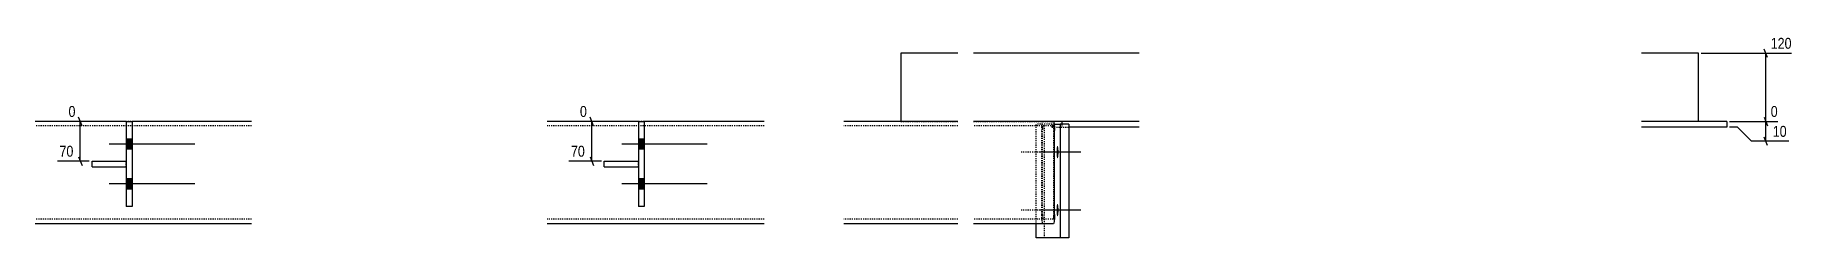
# Model space of a CAD drawing. Header units: millimetres. Extents: x 5285 to 65274, y 8 to 1303.
# Drawn here: x 33686 to 36774, y 12 to 369 of the extents above; entities that cross this region are included whole.
import ezdxf

# ---------------------------------------------------------------- set-up
doc = ezdxf.new("R2010")
doc.units = ezdxf.units.MM
doc.linetypes.add('DXK_LINE_DOT2', pattern=[3.9198, 1.9599, -1.9599])
doc.layers.add('MÅLSÆTNING', color=7, linetype='Continuous')
doc.layers.add('STÅL', color=7, linetype='Continuous')
doc.styles.add('Arial Narrow', font='ARIALN.TTF', dxfattribs={"height": 0.2})

msp = doc.modelspace()

# ---------------------------------------------------------------- hatches: boundary and pattern name
at = {"layer": 'STÅL', "linetype": 'Continuous'}
for points in [[(33856.5, 168), (33856.5, 186), (33846.5, 186), (33846.5, 168)], [(34755.5, 168), (34755.5, 186), (34745.5, 186), (34745.5, 168)], [(35483.2, 163), (35483.2, 160.7), (35483.1, 158.5), (35482.9, 156.5), (35482.6, 154.8), (35482.3, 153.5), (35482, 152.5), (35481.6, 152.1), (35481.3, 152.1), (35480.9, 152.5), (35480.5, 153.5), (35480.2, 154.8), (35480, 156.5), (35479.8, 158.5), (35479.7, 160.7), (35479.7, 163), (35479.7, 165.3), (35479.8, 167.5), (35480, 169.5), (35480.2, 171.2), (35480.5, 172.5), (35480.9, 173.5), (35481.3, 173.9), (35481.6, 173.9), (35482, 173.5), (35482.3, 172.5), (35482.6, 171.2), (35482.9, 169.5), (35483.1, 167.5), (35483.2, 165.3)], [(33856.5, 98), (33856.5, 116), (33846.5, 116), (33846.5, 98)], [(34755.5, 98), (34755.5, 116), (34745.5, 116), (34745.5, 98)], [(35483.2, 61), (35483.2, 58.7), (35483.1, 56.5), (35482.9, 54.5), (35482.6, 52.8), (35482.3, 51.5), (35482, 50.5), (35481.6, 50.1), (35481.3, 50.1), (35480.9, 50.5), (35480.5, 51.5), (35480.2, 52.8), (35480, 54.5), (35479.8, 56.5), (35479.7, 58.7), (35479.7, 61), (35479.7, 63.3), (35479.8, 65.5), (35480, 67.5), (35480.2, 69.2), (35480.5, 70.5), (35480.9, 71.5), (35481.3, 71.9), (35481.6, 71.9), (35482, 71.5), (35482.3, 70.5), (35482.6, 69.2), (35482.9, 67.5), (35483.1, 65.5), (35483.2, 63.3)]]:
    msp.add_hatch(color=96, dxfattribs=at).paths.add_polyline_path(points)

# ---------------------------------------------------------------- linework, layer by layer
at = {"layer": 'MÅLSÆTNING', "color": 7, "linetype": 'Continuous'}
for p, q in [((36728.1, 329.5), (36722.1, 344.5)), ((36611.5, 337), (36770.1, 337)), ((33783, 217), (33745, 217)), ((33768.7, 209.5), (33762.7, 224.5)), ((33765.7, 147), (33765.7, 217)), ((34682.1, 217), (34642.9, 217)), ((34666.6, 209.5), (34660.6, 224.5)), ((34663.6, 147), (34663.6, 217)), ((36661.5, 217), (36745.8, 217)), ((36722.1, 224.5), (36728.1, 209.5)), ((36725.1, 182), (36725.1, 217)), ((36675.1, 207), (36661.5, 207)), ((36700.1, 182), (36675.1, 207)), ((36728.1, 174.5), (36722.1, 189.5)), ((33762.7, 154.5), (33768.7, 139.5)), ((34660.6, 154.5), (34666.6, 139.5)), ((36765.2, 182), (36700.1, 182)), ((33781.5, 147), (33725.6, 147)), ((34680.5, 147), (34623.5, 147))]:
    msp.add_line(p, q, dxfattribs=at)
at = {"layer": 'STÅL', "color": 2, "linetype": 'Continuous'}
for p, q in [((35306.5, 337), (35206.5, 337)), ((35206.5, 337), (35206.5, 217)), ((35624.5, 337), (35333.8, 337)), ((36606.5, 337), (36506.5, 337)), ((36606.5, 217), (36606.5, 337)), ((33846.5, 217), (33686.5, 217)), ((33846.5, 217), (33846.5, 67)), ((33846.5, 217), (33856.5, 217)), ((33856.5, 217), (33856.5, 67)), ((34066.5, 217), (33856.5, 217)), ((34745.5, 217), (34585.5, 217)), ((34745.5, 217), (34745.5, 67)), ((34745.5, 217), (34755.5, 217)), ((34755.5, 217), (34755.5, 67)), ((34966.5, 217), (34755.5, 217)), ((35306.5, 217), (35106.5, 217)), ((35474.1, 217), (35333.8, 217)), ((35480.7, 217), (35474.1, 217)), ((35474.1, 217), (35474.8, 215.8)), ((35624.5, 217), (35480.7, 217)), ((35488.7, 217), (35488.7, 212)), ((36656.5, 217), (36506.5, 217)), ((36656.5, 217), (36656.5, 207)), ((35474.8, 215.8), (35475.5, 212.3)), ((35475.5, 212.3), (35475.9, 207.1)), ((35475.5, 212), (35486.3, 212)), ((35475.9, 207.1), (35476, 201)), ((35476, 53), (35476, 201)), ((35501.2, 212), (35486.3, 212)), ((35486.3, 212), (35486.3, 12)), ((35501.2, 212), (35501.2, 12)), ((35624.5, 207), (35501.2, 207)), ((36656.5, 207), (36506.5, 207)), ((33786.5, 137), (33786.5, 147)), ((33786.5, 147), (33846.5, 147)), ((33786.5, 137), (33846.5, 137)), ((34685.5, 137), (34685.5, 147)), ((34685.5, 147), (34745.5, 147)), ((34685.5, 137), (34745.5, 137)), ((33856.5, 67), (33846.5, 67)), ((34755.5, 67), (34745.5, 67)), ((34066.5, 37), (33686.5, 37)), ((34966.5, 37), (34585.5, 37)), ((35306.5, 37), (35106.5, 37)), ((35474.1, 37), (35333.8, 37)), ((35443.7, 12), (35443.7, 37)), ((35474.8, 38.2), (35474.1, 37)), ((35475.5, 41.7), (35474.8, 38.2)), ((35475.9, 46.9), (35475.5, 41.7)), ((35476, 53), (35475.9, 46.9)), ((35501.2, 12), (35443.7, 12))]:
    msp.add_line(p, q, dxfattribs=at)
at = {"layer": 'STÅL', "color": 7, "linetype": 'DXK_LINE_DOT2'}
for p, q in [((34066.5, 217), (33846.5, 217)), ((34755.5, 217), (34585.5, 217)), ((35206.5, 217), (35306.5, 217)), ((35333.8, 217), (35471.5, 217)), ((35455.1, 215.8), (35455.9, 217)), ((35480.7, 217), (35471.5, 217)), ((35471.5, 217), (35471.5, 207)), ((35624.5, 217), (35480.7, 217)), ((36606.5, 217), (36506.5, 217)), ((34066.5, 209), (33686.5, 209)), ((34966.5, 209), (34585.5, 209)), ((35306.5, 209), (35106.5, 209)), ((35474.1, 209), (35333.8, 209)), ((35443.7, 37), (35443.7, 212)), ((35475.5, 212), (35443.7, 212)), ((35453.9, 201), (35454.1, 207.1)), ((35453.9, 53), (35453.9, 201)), ((35454.1, 207.1), (35454.5, 212.3)), ((35454.5, 212.3), (35455.1, 215.8)), ((35455, 204.1), (35454.9, 201)), ((35454.9, 53), (35454.9, 201)), ((35455.2, 206.7), (35455, 204.1)), ((35455.5, 208.4), (35455.2, 206.7)), ((35455.9, 209), (35455.5, 208.4)), ((35458.5, 12), (35458.5, 212)), ((35471.5, 207), (35501.2, 207)), ((35474.4, 208.4), (35474.1, 209)), ((35474.8, 206.7), (35474.4, 208.4)), ((35475, 204.1), (35474.8, 206.7)), ((35475.1, 201), (35475, 204.1)), ((35475.1, 53), (35475.1, 201)), ((35488.7, 212), (35488.7, 207)), ((33846.5, 137), (33846.5, 147)), ((34745.5, 137), (34745.5, 147)), ((34066.5, 45), (33686.5, 45)), ((34966.5, 45), (34585.5, 45)), ((35306.5, 45), (35106.5, 45)), ((35474.1, 45), (35333.8, 45)), ((35454.1, 46.9), (35453.9, 53)), ((35454.5, 41.7), (35454.1, 46.9)), ((35455.1, 38.2), (35454.5, 41.7)), ((35454.9, 53), (35455, 49.9)), ((35455, 49.9), (35455.2, 47.3)), ((35455.9, 37), (35455.1, 38.2)), ((35455.2, 47.3), (35455.5, 45.6)), ((35455.5, 45.6), (35455.9, 45)), ((35474.1, 45), (35474.4, 45.6)), ((35474.4, 45.6), (35474.8, 47.3)), ((35474.8, 47.3), (35475, 49.9)), ((35475, 49.9), (35475.1, 53))]:
    msp.add_line(p, q, dxfattribs=at)
at = {"layer": 'STÅL', "color": 96, "linetype": 'Continuous'}
for p, q in [((33856.5, 186), (33846.5, 186)), ((34755.5, 186), (34745.5, 186)), ((33966.5, 177), (33816.5, 177)), ((33856.5, 168), (33846.5, 168)), ((34866.5, 177), (34716.5, 177)), ((34755.5, 168), (34745.5, 168)), ((35522.6, 163), (35450.2, 163)), ((33966.5, 107), (33816.5, 107)), ((33856.5, 116), (33846.5, 116)), ((33856.5, 98), (33846.5, 98)), ((34866.5, 107), (34716.5, 107)), ((34755.5, 116), (34745.5, 116)), ((34755.5, 98), (34745.5, 98)), ((35522.6, 61), (35450.2, 61))]:
    msp.add_line(p, q, dxfattribs=at)
at = {"layer": 'STÅL', "color": 96, "linetype": 'DXK_LINE_DOT2'}
for p, q in [((35489.7, 163), (35417.3, 163)), ((35489.7, 61), (35417.3, 61))]:
    msp.add_line(p, q, dxfattribs=at)

# ---------------------------------------------------------------- next in the draw order: wipeouts: each hides what was drawn before it
at = {"color": 0, "linetype": 'Continuous'}
for points in [[(33761.2, 221), (33761.2, 249), (33741, 249), (33741, 221)], [(34659.1, 221), (34659.1, 249), (34638.9, 249), (34638.9, 221)], [(36749.8, 221), (36749.8, 249), (36729.6, 249), (36729.6, 221)], [(33757.6, 151), (33757.6, 179), (33725.2, 179), (33725.2, 151)], [(34655.5, 151), (34655.5, 179), (34623.1, 179), (34623.1, 151)]]:
    msp.add_wipeout(points, dxfattribs=at).dxf.layer = 'MÅLSÆTNING'

# ---------------------------------------------------------------- next in the draw order: texts
at = {"layer": 'MÅLSÆTNING', "color": 3, "linetype": 'Continuous', "style": 'Arial Narrow'}
for s, height, p in [('0', 19.1, (33745, 225)), ('0', 19.1, (34642.9, 225)), ('70', 19.09, (33729.2, 155)), ('70', 19.09, (34627.1, 155))]:
    msp.add_text(s, height=height, dxfattribs=at).set_placement(p)

# ---------------------------------------------------------------- next in the draw order: wipeouts: each hides what was drawn before it
at = {"color": 0, "linetype": 'Continuous'}
msp.add_wipeout([(36765.6, 186), (36765.6, 214), (36733.2, 214), (36733.2, 186)], dxfattribs=at).dxf.layer = 'MÅLSÆTNING'

# ---------------------------------------------------------------- next in the draw order: linework, layer by layer
at = {"layer": 'MÅLSÆTNING', "color": 7, "linetype": 'Continuous'}
for p, q in [((36725.1, 217), (36725.1, 337)), ((36661.5, 217), (36745.8, 217)), ((36722.1, 224.5), (36728.1, 209.5))]:
    msp.add_line(p, q, dxfattribs=at)

# ---------------------------------------------------------------- next in the draw order: texts
at = {"layer": 'MÅLSÆTNING', "color": 3, "linetype": 'Continuous', "style": 'Arial Narrow'}
for s, height, p in [('0', 19.1, (36733.6, 225)), ('10', 19.09, (36737.2, 190))]:
    msp.add_text(s, height=height, dxfattribs=at).set_placement(p)

# ---------------------------------------------------------------- next in the draw order: wipeouts: each hides what was drawn before it
at = {"color": 0, "linetype": 'Continuous'}
msp.add_wipeout([(36774.1, 341), (36774.1, 369), (36729.6, 369), (36729.6, 341)], dxfattribs=at).dxf.layer = 'MÅLSÆTNING'

# ---------------------------------------------------------------- next in the draw order: texts
at = {"layer": 'MÅLSÆTNING', "color": 3, "linetype": 'Continuous', "style": 'Arial Narrow'}
msp.add_text('120', height=19.09, dxfattribs=at).set_placement((36733.6, 345))

doc.saveas('drawing.dxf')
